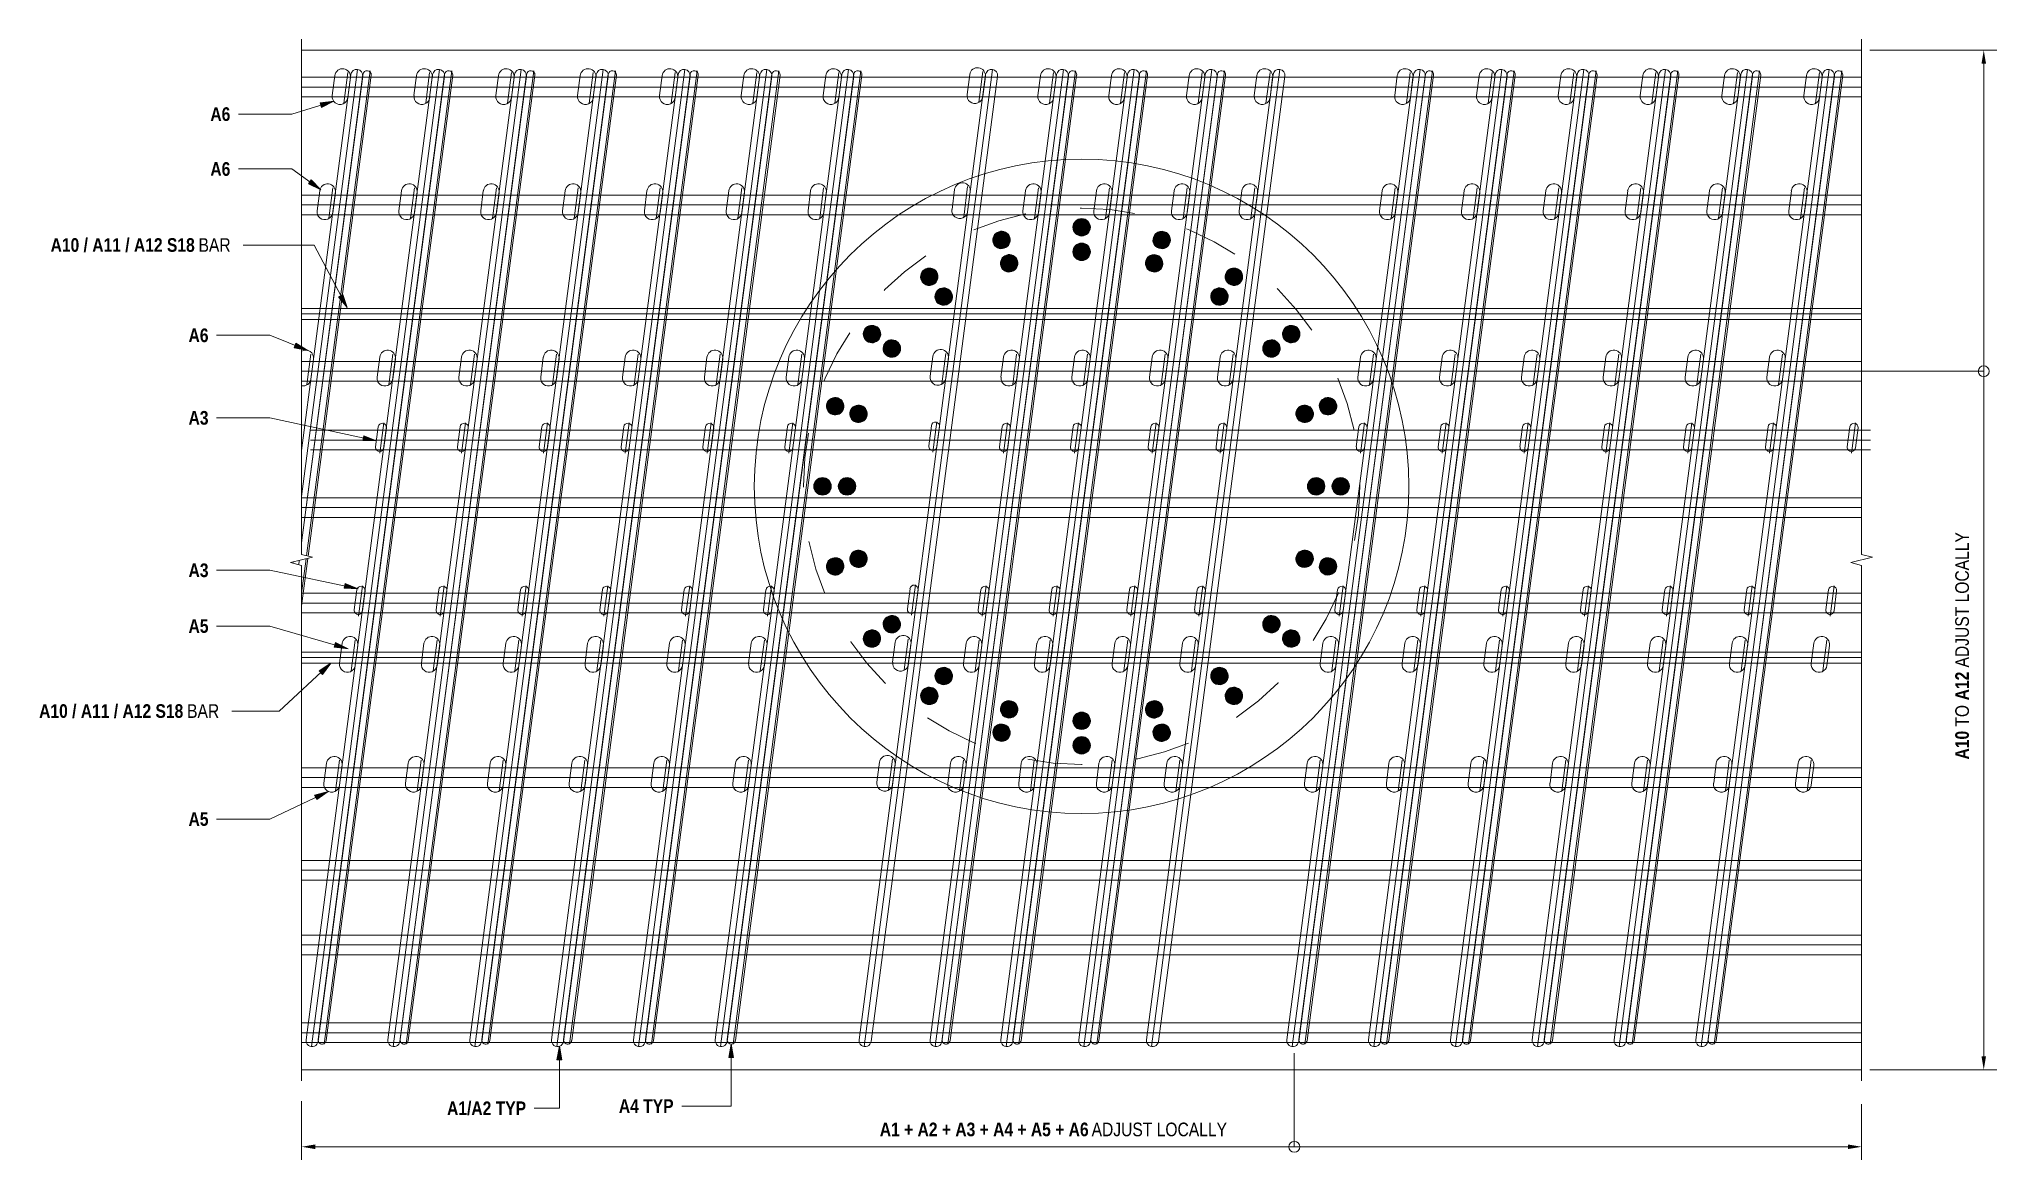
# Model space of a CAD drawing. Header units: metres. Extents: x -546.8 to -533.5, y 1.4 to 22.4.
# Drawn here: x -541.744 to -538.155, y 1.406 to 3.461 of the extents above; entities that cross this region are included whole.
import ezdxf

# ---------------------------------------------------------------- set-up
doc = ezdxf.new("R2010")
doc.units = ezdxf.units.M
doc.linetypes.add('JacobsDash', pattern=[0.0045, 0.003, -0.0015])
doc.layers.get('Defpoints').update_dxf_attribs({"color": 41})
for name, color, linetype, lineweight in [('A-ANNO-DIMS', 7, 'Continuous', 9), ('A-DETL', 7, 'Continuous', 13), ('A-DETL-GENF', 7, 'Continuous', 9), ('G-ANNO-TEXT', 7, 'Continuous', 9)]:
    doc.layers.add(name, color=color, linetype=linetype, lineweight=lineweight)
doc.styles.add('Arial Narrow_1', font='ARIALN.TTF', dxfattribs={"height": 0.025})
doc.styles.add('Arial Narrow_B_1', font='ARIALNB.TTF', dxfattribs={"height": 0.025})
doc.dimstyles.new('Dimension_Standard_O__mm_', dxfattribs={"dimscale": 0.3048, "dimtxt": 0.025586, "dimasz": 0.082021, "dimexe": 0.07874, "dimexo": 0.049213, "dimgap": 0.049213, "dimtad": 1, "dimdec": 0, "dimlfac": 1000, "dimzin": 0, "dimdsep": 46, "dimtxsty": 'Arial Narrow_1', "dimsah": 1, "dimcen": 0.09, "dimaunit": 1, "dimadec": 4, "dimazin": 0, "dimtfac": 1, "dimtdec": 4, "dimtix": 1, "dimtmove": 0, "dimatfit": 3, "dimfxl": 1, "dimtvp": 1, "dimtfill": 1, "dimtolj": 1, "dimtzin": 0, "dimlwd": 18, "dimlwe": 18, "dimarcsym": 2})

msp = doc.modelspace()

# ---------------------------------------------------------------- texts
at = {"layer": 'G-ANNO-TEXT', "char_height": 0.025, "attachment_point": 1, "style": 'Arial Narrow_B_1', "bg_fill": 3, "box_fill_scale": 1, "bg_fill_color": 256, "bg_fill_transparency": 0}
for insert in [(-541.7231, 3.096), (-541.7441, 2.2414)]:
    msp.add_mtext('A10 / A11 / A12 S18 ', dxfattribs=dict(at, insert=insert))
at = {"layer": 'G-ANNO-TEXT', "insert": (-538.2314, 2.1401), "char_height": 0.025, "attachment_point": 1, "rotation": 90, "style": 'Arial Narrow_B_1', "bg_fill": 3, "box_fill_scale": 1, "bg_fill_color": 256, "bg_fill_true_color": 13158600, "bg_fill_transparency": 0}
msp.add_mtext('A10 ', dxfattribs=at)
at = {"layer": 'G-ANNO-TEXT', "insert": (-540.203, 1.4742), "char_height": 0.025, "attachment_point": 1, "style": 'Arial Narrow_B_1', "bg_fill": 3, "box_fill_scale": 1, "bg_fill_color": 256, "bg_fill_true_color": 13158600, "bg_fill_transparency": 0}
msp.add_mtext('A1 + A2 + A3 + A4 + A5 + A6 ', dxfattribs=at)

# ---------------------------------------------------------------- blocks, each defined once
blk = doc.blocks.new('S_Det_Reinf_Bar Section_2D - N32-5070897-DRG-2873076 - TYPICAL PLAN ABUTMENT B HEADSTOCK BOTTOM LEVEL')
at = {"layer": 'A-DETL-GENF'}
blk.add_hatch(color=256, dxfattribs=at).paths.add_polyline_path([(-0.016, 0), (-0.0155, -0.0041), (-0.0139, -0.008), (-0.0113, -0.0113), (-0.008, -0.0139), (-0.0041, -0.0155), (0, -0.016), (0.0041, -0.0155), (0.008, -0.0139), (0.0113, -0.0113), (0.0139, -0.008), (0.0155, -0.0041), (0.016, 0), (0.0155, 0.0041), (0.0139, 0.008), (0.0113, 0.0113), (0.008, 0.0139), (0.0041, 0.0155), (0, 0.016), (-0.0041, 0.0155), (-0.008, 0.0139), (-0.0113, 0.0113), (-0.0139, 0.008), (-0.0155, 0.004)])
at = {"layer": 'A-DETL-GENF', "lineweight": 18}
for start, end in [(360, 180), (180, 360)]:
    blk.add_arc((0, 0), 0.016, start, end, dxfattribs=at)
blk = doc.blocks.new('S_Det_Reinf_Bar Section_2D - N32-V5-DRG-2873076 - TYPICAL PLAN ABUTMENT B HEADSTOCK BOTTOM LEVEL')
at = {"layer": 'A-DETL-GENF'}
blk.add_hatch(color=256, dxfattribs=at).paths.add_polyline_path([(-0.0139, -0.008), (-0.0113, -0.0113), (-0.008, -0.0139), (-0.0041, -0.0155), (0, -0.016), (0.0041, -0.0155), (0.008, -0.0139), (0.0113, -0.0113), (0.0139, -0.008), (0.0155, -0.0041), (0.016, 0), (0.0155, 0.0041), (0.0139, 0.008), (0.0113, 0.0113), (0.008, 0.0139), (0.0041, 0.0155), (-0.0003, 0.016), (-0.0041, 0.0155), (-0.008, 0.0139), (-0.0113, 0.0113), (-0.0139, 0.008), (-0.0155, 0.0041), (-0.016, 0), (-0.0155, -0.0041)])
at = {"layer": 'A-DETL-GENF', "lineweight": 18}
for start, end in [(360, 180), (180, 360)]:
    blk.add_arc((0, 0), 0.016, start, end, dxfattribs=at)
blk = doc.blocks.new('S_Det_Reinf_Bar Section_2D - N32-V6-DRG-2873076 - TYPICAL PLAN ABUTMENT B HEADSTOCK BOTTOM LEVEL')
at = {"layer": 'A-DETL-GENF'}
blk.add_hatch(color=256, dxfattribs=at).paths.add_polyline_path([(-0.0041, -0.0155), (0, -0.016), (0.0041, -0.0155), (0.008, -0.0139), (0.0113, -0.0113), (0.0139, -0.008), (0.0155, -0.0041), (0.016, 0), (0.0155, 0.0041), (0.0139, 0.008), (0.0113, 0.0113), (0.008, 0.0139), (0.0041, 0.0155), (0, 0.016), (-0.0041, 0.0155), (-0.008, 0.0139), (-0.0113, 0.0113), (-0.0139, 0.008), (-0.0155, 0.0041), (-0.016, -0.0001), (-0.0155, -0.0041), (-0.0139, -0.008), (-0.0113, -0.0113), (-0.008, -0.0139)])
at = {"layer": 'A-DETL-GENF', "lineweight": 18}
for start, end in [(360, 180), (180, 360)]:
    blk.add_arc((0, 0), 0.016, start, end, dxfattribs=at)
blk = doc.blocks.new('S_Det_Reinf_Bar Section_2D - N32-V7-DRG-2873076 - TYPICAL PLAN ABUTMENT B HEADSTOCK BOTTOM LEVEL')
at = {"layer": 'A-DETL-GENF'}
blk.add_hatch(color=256, dxfattribs=at).paths.add_polyline_path([(0.0155, -0.0041), (0.016, 0.0004), (0.0155, 0.0041), (0.0139, 0.008), (0.0113, 0.0113), (0.008, 0.0139), (0.0041, 0.0155), (0, 0.016), (-0.0041, 0.0155), (-0.008, 0.0139), (-0.0113, 0.0113), (-0.0139, 0.008), (-0.0155, 0.0041), (-0.016, 0), (-0.0155, -0.0041), (-0.0139, -0.008), (-0.0113, -0.0113), (-0.008, -0.0139), (-0.0041, -0.0155), (0, -0.016), (0.0041, -0.0155), (0.008, -0.0139), (0.0113, -0.0113), (0.0139, -0.008)])
at = {"layer": 'A-DETL-GENF', "lineweight": 18}
for start, end in [(360, 180), (180, 360)]:
    blk.add_arc((0, 0), 0.016, start, end, dxfattribs=at)
blk = doc.blocks.new('CS_DET_BreakLine_ViewScale - Std Break-7275446-DRG-2873076 - TYPICAL PLAN ABUTMENT B HEADSTOCK BOTTOM LEVEL')
at = {"layer": 'A-DETL-GENF'}
for p, q in [((0.925, 0), (-0.02, 0)), ((0.93, 0.02), (0.925, 0)), ((0.94, -0.02), (0.93, 0.02)), ((0.945, 0), (0.94, -0.02)), ((1.89, 0), (0.945, 0))]:
    blk.add_line(p, q, dxfattribs=at)
blk = doc.blocks.new('CS_DET_BreakLine_ViewScale - Std Break-7275567-DRG-2873076 - TYPICAL PLAN ABUTMENT B HEADSTOCK BOTTOM LEVEL')
at = {"layer": 'A-DETL-GENF'}
for p, q in [((0.925, 0), (-0.02, 0)), ((0.93, 0.02), (0.925, 0)), ((0.94, -0.02), (0.93, 0.02)), ((0.945, 0), (0.94, -0.02)), ((1.89, 0), (0.945, 0))]:
    blk.add_line(p, q, dxfattribs=at)
blk = doc.blocks.new('DIMBLOCK1-DRG-2873076 - TYPICAL PLAN ABUTMENT B HEADSTOCK BOTTOM LEVEL')
at = {"layer": 'A-ANNO-DIMS', "color": 0, "lineweight": 18, "transparency": 16777216}
for p, q in [((-541.263, 1.5137), (-541.263, 1.4059)), ((-538.4031, 1.5083), (-538.4031, 1.4059)), ((-541.238, 1.4299), (-538.4281, 1.4299))]:
    blk.add_line(p, q, dxfattribs=at)
at = {"layer": 'A-ANNO-DIMS', "color": 0, "transparency": 16777216}
for points in [[(-541.238, 1.4341), (-541.238, 1.4257), (-541.263, 1.4299)], [(-538.4281, 1.4341), (-538.4281, 1.4257), (-538.4031, 1.4299)]]:
    blk.add_solid(points, dxfattribs=at)
at = {"layer": 'Defpoints', "color": 0, "transparency": 16777216}
for p in [(-541.263, 1.5287), (-538.4031, 1.5233), (-538.4031, 1.4299)]:
    blk.add_point(p, dxfattribs=at)
at = {"layer": 'A-ANNO-DIMS', "color": 0, "lineweight": 18, "transparency": 16777216, "insert": (-539.833, 1.4598), "char_height": 0.025, "attachment_point": 5, "style": 'Arial Narrow_1', "bg_fill": 3, "box_fill_scale": 1.1, "bg_fill_color": 256, "bg_fill_true_color": 13158600, "bg_fill_transparency": 0}
blk.add_mtext('\\A1;\u200e', dxfattribs=at)
blk = doc.blocks.new('DIMBLOCK2-DRG-2873076 - TYPICAL PLAN ABUTMENT B HEADSTOCK BOTTOM LEVEL')
at = {"layer": 'A-ANNO-DIMS', "color": 0, "lineweight": 18, "transparency": 16777216}
for p, q in [((-538.3881, 3.441), (-538.1552, 3.441)), ((-538.1792, 1.596), (-538.1792, 3.416)), ((-538.3881, 1.571), (-538.1552, 1.571))]:
    blk.add_line(p, q, dxfattribs=at)
at = {"layer": 'A-ANNO-DIMS', "color": 0, "transparency": 16777216}
for points in [[(-538.1833, 3.416), (-538.175, 3.416), (-538.1792, 3.441)], [(-538.1833, 1.596), (-538.175, 1.596), (-538.1792, 1.571)]]:
    blk.add_solid(points, dxfattribs=at)
at = {"layer": 'Defpoints', "color": 0, "transparency": 16777216}
for p in [(-538.4031, 3.441), (-538.1792, 3.441), (-538.4031, 1.571)]:
    blk.add_point(p, dxfattribs=at)
at = {"layer": 'A-ANNO-DIMS', "color": 0, "lineweight": 18, "transparency": 16777216, "insert": (-538.209, 2.506), "char_height": 0.025, "attachment_point": 5, "rotation": 90, "style": 'Arial Narrow_1', "bg_fill": 3, "box_fill_scale": 1.1, "bg_fill_color": 256, "bg_fill_true_color": 13158600, "bg_fill_transparency": 0}
blk.add_mtext('\\A1;\u200e', dxfattribs=at)

# ---------------------------------------------------------------- hatches: boundary and pattern name
at = {"layer": 'G-ANNO-TEXT'}
for points in [[(-541.2037, 3.3471), (-541.2289, 3.344), (-541.2263, 3.3356)], [(-541.2277, 3.1845), (-541.2454, 3.2027), (-541.2505, 3.1956)], [(-541.1794, 2.9687), (-541.1872, 2.9928), (-541.195, 2.9887)], [(-541.2518, 2.8898), (-541.2733, 2.9033), (-541.2766, 2.8951)], [(-541.1255, 2.7242), (-541.149, 2.7338), (-541.1509, 2.7252)], [(-541.1594, 2.4533), (-541.1829, 2.4627), (-541.1847, 2.4541)], [(-541.1778, 2.3432), (-541.2006, 2.3544), (-541.203, 2.3459)], [(-541.2095, 2.3165), (-541.2309, 2.3027), (-541.2249, 2.2962)], [(-541.2145, 2.0813), (-541.239, 2.0746), (-541.2352, 2.0666)], [(-540.4753, 1.6183), (-540.4797, 1.5933), (-540.4709, 1.5933)], [(-540.7904, 1.6142), (-540.7948, 1.5892), (-540.786, 1.5892)]]:
    msp.add_hatch(color=256, dxfattribs=at).paths.add_polyline_path(points)

# ---------------------------------------------------------------- linework, layer by layer
at = {"layer": 'A-DETL', "lineweight": 18}
for p, q in [((-541.263, 3.441), (-538.4031, 3.441)), ((-541.1504, 3.3967), (-541.263, 2.5374)), ((-541.1727, 3.3959), (-541.263, 2.7067)), ((-541.1508, 3.3931), (-541.263, 2.5374)), ((-541.263, 3.391), (-538.4031, 3.391)), ((-541.0227, 3.3959), (-541.2546, 1.6259)), ((-541.1355, 3.3947), (-541.2511, 2.513)), ((-541.0008, 3.3931), (-541.2328, 1.6231)), ((-541.0008, 3.3967), (-541.2327, 1.6267)), ((-540.9859, 3.3947), (-541.2178, 1.6247)), ((-541.2021, 3.3941), (-541.2069, 3.3575)), ((-541.1734, 3.3904), (-541.1782, 3.3537)), ((-540.8727, 3.3959), (-541.1046, 1.6259)), ((-540.8508, 3.3931), (-541.0828, 1.6231)), ((-540.8504, 3.3967), (-541.0823, 1.6267)), ((-540.8355, 3.3947), (-541.0675, 1.6247)), ((-541.0521, 3.3941), (-541.0569, 3.3575)), ((-541.0234, 3.3904), (-541.0282, 3.3537)), ((-540.7227, 3.3959), (-540.9546, 1.6259)), ((-540.7008, 3.3931), (-540.9328, 1.6231)), ((-540.7008, 3.3967), (-540.9327, 1.6267)), ((-540.6859, 3.3947), (-540.9178, 1.6247)), ((-540.9021, 3.3941), (-540.9069, 3.3575)), ((-540.8734, 3.3904), (-540.8782, 3.3537)), ((-540.5727, 3.3959), (-540.8046, 1.6259)), ((-540.5508, 3.3931), (-540.7828, 1.6231)), ((-540.5508, 3.3967), (-540.7827, 1.6267)), ((-540.5359, 3.3947), (-540.7678, 1.6247)), ((-540.7521, 3.3941), (-540.7569, 3.3575)), ((-540.7234, 3.3904), (-540.7282, 3.3537)), ((-540.4227, 3.3959), (-540.6546, 1.6259)), ((-540.4008, 3.3931), (-540.6328, 1.6231)), ((-540.4008, 3.3967), (-540.6327, 1.6267)), ((-540.3859, 3.3947), (-540.6178, 1.6247)), ((-540.6021, 3.3941), (-540.6069, 3.3575)), ((-540.5734, 3.3904), (-540.5782, 3.3537)), ((-540.2727, 3.3959), (-540.5046, 1.6259)), ((-540.2508, 3.3931), (-540.4828, 1.6231)), ((-540.2508, 3.3967), (-540.4827, 1.6267)), ((-540.2359, 3.3947), (-540.4678, 1.6247)), ((-540.4521, 3.3941), (-540.4569, 3.3575)), ((-540.4234, 3.3904), (-540.4282, 3.3537)), ((-540.3021, 3.3941), (-540.3069, 3.3575)), ((-540.2734, 3.3904), (-540.2782, 3.3537)), ((-540.0089, 3.3959), (-540.2409, 1.6259)), ((-539.9871, 3.3931), (-540.2191, 1.6231)), ((-539.8789, 3.3959), (-540.1108, 1.6259)), ((-539.8571, 3.3931), (-540.089, 1.6231)), ((-539.857, 3.3967), (-540.0889, 1.6267)), ((-539.8421, 3.3947), (-540.0741, 1.6247)), ((-540.0382, 3.3961), (-540.043, 3.3594)), ((-540.0094, 3.3923), (-540.0142, 3.3556)), ((-539.7489, 3.3959), (-539.9808, 1.6259)), ((-539.7271, 3.3931), (-539.959, 1.6231)), ((-539.727, 3.3967), (-539.9589, 1.6267)), ((-539.7121, 3.3947), (-539.9441, 1.6247)), ((-539.9083, 3.3941), (-539.9131, 3.3575)), ((-539.8796, 3.3904), (-539.8844, 3.3537)), ((-539.6064, 3.3959), (-539.8384, 1.6259)), ((-539.5846, 3.3931), (-539.8166, 1.6231)), ((-539.5842, 3.3967), (-539.8161, 1.6267)), ((-539.5693, 3.3947), (-539.8013, 1.6247)), ((-539.7783, 3.3941), (-539.7831, 3.3575)), ((-539.7496, 3.3904), (-539.7544, 3.3537)), ((-539.4821, 3.3959), (-539.714, 1.6259)), ((-539.4603, 3.3931), (-539.6922, 1.6231)), ((-539.6359, 3.3941), (-539.6407, 3.3575)), ((-539.6072, 3.3904), (-539.612, 3.3537)), ((-539.5116, 3.3941), (-539.5164, 3.3575)), ((-539.4828, 3.3904), (-539.4876, 3.3537)), ((-539.2248, 3.3959), (-539.4568, 1.6259)), ((-539.203, 3.3931), (-539.435, 1.6231)), ((-539.2025, 3.3967), (-539.4345, 1.6267)), ((-539.1877, 3.3947), (-539.4196, 1.6247)), ((-539.0748, 3.3959), (-539.3068, 1.6259)), ((-539.053, 3.3931), (-539.285, 1.6231)), ((-539.0529, 3.3967), (-539.2849, 1.6267)), ((-539.038, 3.3947), (-539.27, 1.6247)), ((-539.2543, 3.3941), (-539.2591, 3.3575)), ((-539.2255, 3.3904), (-539.2303, 3.3537)), ((-538.9248, 3.3959), (-539.1568, 1.6259)), ((-538.903, 3.3931), (-539.135, 1.6231)), ((-538.9029, 3.3967), (-539.1349, 1.6267)), ((-538.888, 3.3947), (-539.12, 1.6247)), ((-539.1043, 3.3941), (-539.1091, 3.3575)), ((-539.0755, 3.3904), (-539.0803, 3.3537)), ((-538.7748, 3.3959), (-539.0068, 1.6259)), ((-538.753, 3.3931), (-538.985, 1.6231)), ((-538.7529, 3.3967), (-538.9849, 1.6267)), ((-538.738, 3.3947), (-538.97, 1.6247)), ((-538.9543, 3.3941), (-538.9591, 3.3575)), ((-538.9255, 3.3904), (-538.9303, 3.3537)), ((-538.6248, 3.3959), (-538.8568, 1.6259)), ((-538.603, 3.3931), (-538.835, 1.6231)), ((-538.6029, 3.3967), (-538.8349, 1.6267)), ((-538.588, 3.3947), (-538.82, 1.6247)), ((-538.8043, 3.3941), (-538.8091, 3.3575)), ((-538.7755, 3.3904), (-538.7803, 3.3537)), ((-538.4748, 3.3959), (-538.7068, 1.6259)), ((-538.453, 3.3931), (-538.685, 1.6231)), ((-538.4525, 3.3967), (-538.6845, 1.6267)), ((-538.4377, 3.3947), (-538.6696, 1.6247)), ((-538.6543, 3.3941), (-538.6591, 3.3575)), ((-538.6255, 3.3904), (-538.6303, 3.3537)), ((-538.5043, 3.3941), (-538.5091, 3.3575)), ((-538.4755, 3.3904), (-538.4803, 3.3537)), ((-541.263, 3.355), (-538.4031, 3.355)), ((-541.263, 3.175), (-538.4031, 3.175)), ((-541.2298, 3.1831), (-541.2346, 3.1464)), ((-541.201, 3.1793), (-541.2058, 3.1427)), ((-541.0798, 3.1831), (-541.0846, 3.1464)), ((-541.051, 3.1793), (-541.0558, 3.1427)), ((-540.9298, 3.1831), (-540.9346, 3.1464)), ((-540.901, 3.1793), (-540.9058, 3.1427)), ((-540.7798, 3.1831), (-540.7846, 3.1464)), ((-540.751, 3.1793), (-540.7558, 3.1427)), ((-540.6298, 3.1831), (-540.6346, 3.1464)), ((-540.601, 3.1793), (-540.6058, 3.1427)), ((-540.4798, 3.1831), (-540.4846, 3.1464)), ((-540.451, 3.1793), (-540.4558, 3.1427)), ((-540.3298, 3.1831), (-540.3346, 3.1464)), ((-540.301, 3.1793), (-540.3058, 3.1427)), ((-540.0658, 3.185), (-540.0706, 3.1484)), ((-540.0371, 3.1813), (-540.0419, 3.1446)), ((-539.936, 3.1831), (-539.9408, 3.1464)), ((-539.9072, 3.1793), (-539.912, 3.1427)), ((-539.806, 3.1831), (-539.8108, 3.1464)), ((-539.7772, 3.1793), (-539.782, 3.1427)), ((-539.6636, 3.1831), (-539.6684, 3.1464)), ((-539.6348, 3.1793), (-539.6396, 3.1427)), ((-539.5392, 3.1831), (-539.544, 3.1464)), ((-539.5105, 3.1793), (-539.5153, 3.1427)), ((-539.2819, 3.1831), (-539.2867, 3.1464)), ((-539.2532, 3.1793), (-539.258, 3.1427)), ((-539.1319, 3.1831), (-539.1367, 3.1464)), ((-539.1032, 3.1793), (-539.108, 3.1427)), ((-538.9819, 3.1831), (-538.9867, 3.1464)), ((-538.9532, 3.1793), (-538.958, 3.1427)), ((-538.8319, 3.1831), (-538.8367, 3.1464)), ((-538.8032, 3.1793), (-538.808, 3.1427)), ((-538.6819, 3.1831), (-538.6867, 3.1464)), ((-538.6532, 3.1793), (-538.658, 3.1427)), ((-538.5319, 3.1831), (-538.5367, 3.1464)), ((-538.5032, 3.1793), (-538.508, 3.1427)), ((-541.263, 3.139), (-538.4031, 3.139)), ((-541.263, 2.967), (-538.4031, 2.967)), ((-541.263, 2.947), (-538.4031, 2.947)), ((-541.241, 2.8743), (-541.2458, 2.8376)), ((-541.1198, 2.878), (-541.1246, 2.8414)), ((-541.091, 2.8743), (-541.0958, 2.8376)), ((-540.9698, 2.878), (-540.9746, 2.8414)), ((-540.941, 2.8743), (-540.9458, 2.8376)), ((-540.8198, 2.878), (-540.8246, 2.8414)), ((-540.791, 2.8743), (-540.7958, 2.8376)), ((-540.6698, 2.878), (-540.6746, 2.8414)), ((-540.641, 2.8743), (-540.6458, 2.8376)), ((-540.5198, 2.878), (-540.5246, 2.8414)), ((-540.491, 2.8743), (-540.4958, 2.8376)), ((-540.3698, 2.878), (-540.3746, 2.8414)), ((-540.341, 2.8743), (-540.3458, 2.8376)), ((-540.1059, 2.8793), (-540.1107, 2.8427)), ((-540.0771, 2.8756), (-540.082, 2.8389)), ((-539.976, 2.878), (-539.9808, 2.8414)), ((-539.9472, 2.8743), (-539.952, 2.8376)), ((-539.846, 2.878), (-539.8508, 2.8414)), ((-539.8172, 2.8743), (-539.822, 2.8376)), ((-539.7035, 2.878), (-539.7084, 2.8414)), ((-539.6748, 2.8743), (-539.6796, 2.8376)), ((-539.5792, 2.878), (-539.584, 2.8414)), ((-539.5504, 2.8743), (-539.5552, 2.8376)), ((-539.3219, 2.878), (-539.3267, 2.8414)), ((-539.2932, 2.8743), (-539.298, 2.8376)), ((-539.1719, 2.878), (-539.1767, 2.8414)), ((-539.1432, 2.8743), (-539.148, 2.8376)), ((-539.0219, 2.878), (-539.0267, 2.8414)), ((-538.9932, 2.8743), (-538.998, 2.8376)), ((-538.8719, 2.878), (-538.8767, 2.8414)), ((-538.8432, 2.8743), (-538.848, 2.8376)), ((-538.7219, 2.878), (-538.7267, 2.8414)), ((-538.6932, 2.8743), (-538.698, 2.8376)), ((-538.5719, 2.878), (-538.5767, 2.8414)), ((-538.5432, 2.8743), (-538.548, 2.8376)), ((-541.263, 2.8699), (-538.4031, 2.8699)), ((-541.263, 2.8339), (-538.4031, 2.8339)), ((-541.2467, 2.7439), (-538.3868, 2.7439)), ((-541.1224, 2.7502), (-541.1272, 2.7135)), ((-541.1075, 2.7483), (-541.1123, 2.7116)), ((-540.9724, 2.7502), (-540.9772, 2.7135)), ((-540.9575, 2.7483), (-540.9623, 2.7116)), ((-540.8224, 2.7502), (-540.8272, 2.7135)), ((-540.8075, 2.7483), (-540.8123, 2.7116)), ((-540.6724, 2.7502), (-540.6772, 2.7135)), ((-540.6575, 2.7483), (-540.6623, 2.7116)), ((-540.5224, 2.7502), (-540.5272, 2.7135)), ((-540.5075, 2.7483), (-540.5123, 2.7116)), ((-540.3724, 2.7502), (-540.3772, 2.7135)), ((-540.3575, 2.7483), (-540.3623, 2.7116)), ((-540.1084, 2.7522), (-540.1133, 2.7155)), ((-540.0936, 2.7502), (-540.0984, 2.7135)), ((-539.9786, 2.7502), (-539.9834, 2.7135)), ((-539.9637, 2.7483), (-539.9685, 2.7116)), ((-539.8486, 2.7502), (-539.8534, 2.7135)), ((-539.8337, 2.7483), (-539.8385, 2.7116)), ((-539.7062, 2.7502), (-539.711, 2.7135)), ((-539.6913, 2.7483), (-539.6961, 2.7116)), ((-539.5818, 2.7502), (-539.5866, 2.7135)), ((-539.5669, 2.7483), (-539.5717, 2.7116)), ((-539.3245, 2.7502), (-539.3294, 2.7135)), ((-539.3097, 2.7483), (-539.3145, 2.7116)), ((-539.1745, 2.7502), (-539.1794, 2.7135)), ((-539.1597, 2.7483), (-539.1645, 2.7116)), ((-539.0245, 2.7502), (-539.0294, 2.7135)), ((-539.0097, 2.7483), (-539.0145, 2.7116)), ((-538.8745, 2.7502), (-538.8794, 2.7135)), ((-538.8597, 2.7483), (-538.8645, 2.7116)), ((-538.7245, 2.7502), (-538.7294, 2.7135)), ((-538.7097, 2.7483), (-538.7145, 2.7116)), ((-538.5745, 2.7502), (-538.5794, 2.7135)), ((-538.5597, 2.7483), (-538.5645, 2.7116)), ((-538.4245, 2.7502), (-538.4294, 2.7135)), ((-538.4097, 2.7483), (-538.4145, 2.7116)), ((-541.2467, 2.7079), (-538.3868, 2.7079)), ((-541.263, 2.62), (-538.4031, 2.62)), ((-541.263, 2.584), (-538.4031, 2.584)), ((-541.2672, 2.5049), (-541.2682, 2.4973)), ((-541.2672, 2.5049), (-541.2682, 2.4973)), ((-541.2516, 2.5088), (-541.263, 2.422)), ((-541.263, 2.445), (-538.4031, 2.445)), ((-541.1616, 2.4513), (-541.1664, 2.4146)), ((-541.1467, 2.4493), (-541.1515, 2.4127)), ((-541.0116, 2.4513), (-541.0164, 2.4146)), ((-540.9967, 2.4493), (-541.0015, 2.4127)), ((-540.8616, 2.4513), (-540.8664, 2.4146)), ((-540.8467, 2.4493), (-540.8515, 2.4127)), ((-540.7116, 2.4513), (-540.7164, 2.4146)), ((-540.6967, 2.4493), (-540.7015, 2.4127)), ((-540.5616, 2.4513), (-540.5664, 2.4146)), ((-540.5467, 2.4493), (-540.5515, 2.4127)), ((-540.4116, 2.4513), (-540.4164, 2.4146)), ((-540.3967, 2.4493), (-540.4015, 2.4127)), ((-540.1476, 2.4532), (-540.1524, 2.4165)), ((-540.1328, 2.4513), (-540.1376, 2.4146)), ((-540.0178, 2.4513), (-540.0226, 2.4146)), ((-540.0029, 2.4493), (-540.0077, 2.4127)), ((-539.8878, 2.4513), (-539.8926, 2.4146)), ((-539.8729, 2.4493), (-539.8777, 2.4127)), ((-539.7454, 2.4513), (-539.7502, 2.4146)), ((-539.7305, 2.4493), (-539.7353, 2.4127)), ((-539.621, 2.4513), (-539.6258, 2.4146)), ((-539.6061, 2.4493), (-539.6109, 2.4127)), ((-539.3637, 2.4513), (-539.3685, 2.4146)), ((-539.3489, 2.4493), (-539.3537, 2.4127)), ((-539.2137, 2.4513), (-539.2185, 2.4146)), ((-539.1989, 2.4493), (-539.2037, 2.4127)), ((-539.0637, 2.4513), (-539.0685, 2.4146)), ((-539.0489, 2.4493), (-539.0537, 2.4127)), ((-538.9137, 2.4513), (-538.9185, 2.4146)), ((-538.8989, 2.4493), (-538.9037, 2.4127)), ((-538.7637, 2.4513), (-538.7685, 2.4146)), ((-538.7489, 2.4493), (-538.7537, 2.4127)), ((-538.6137, 2.4513), (-538.6185, 2.4146)), ((-538.5989, 2.4493), (-538.6037, 2.4127)), ((-538.4637, 2.4513), (-538.4685, 2.4146)), ((-538.4489, 2.4493), (-538.4537, 2.4127)), ((-541.263, 2.409), (-538.4031, 2.409)), ((-541.263, 2.337), (-538.4031, 2.337)), ((-541.1886, 2.3531), (-541.1934, 2.3164)), ((-541.1598, 2.3493), (-541.1646, 2.3127)), ((-541.0386, 2.3531), (-541.0434, 2.3164)), ((-541.0098, 2.3493), (-541.0146, 2.3127)), ((-540.8886, 2.3531), (-540.8934, 2.3164)), ((-540.8598, 2.3493), (-540.8646, 2.3127)), ((-540.7386, 2.3531), (-540.7434, 2.3164)), ((-540.7098, 2.3493), (-540.7146, 2.3127)), ((-540.5886, 2.3531), (-540.5934, 2.3164)), ((-540.5598, 2.3493), (-540.5646, 2.3127)), ((-540.4386, 2.3531), (-540.4434, 2.3164)), ((-540.4098, 2.3493), (-540.4146, 2.3127)), ((-540.1746, 2.355), (-540.1794, 2.3184)), ((-540.1459, 2.3513), (-540.1507, 2.3146)), ((-540.0448, 2.3531), (-540.0496, 2.3164)), ((-540.016, 2.3493), (-540.0208, 2.3127)), ((-539.9148, 2.3531), (-539.9196, 2.3164)), ((-539.886, 2.3493), (-539.8908, 2.3127)), ((-539.7723, 2.3531), (-539.7771, 2.3164)), ((-539.7436, 2.3493), (-539.7484, 2.3127)), ((-539.648, 2.3531), (-539.6528, 2.3164)), ((-539.6192, 2.3493), (-539.624, 2.3127)), ((-539.3907, 2.3531), (-539.3955, 2.3164)), ((-539.362, 2.3493), (-539.3668, 2.3127)), ((-539.2407, 2.3531), (-539.2455, 2.3164)), ((-539.212, 2.3493), (-539.2168, 2.3127)), ((-539.0907, 2.3531), (-539.0955, 2.3164)), ((-539.062, 2.3493), (-539.0668, 2.3127)), ((-538.9407, 2.3531), (-538.9455, 2.3164)), ((-538.912, 2.3493), (-538.9168, 2.3127)), ((-538.7907, 2.3531), (-538.7955, 2.3164)), ((-538.762, 2.3493), (-538.7668, 2.3127)), ((-538.6407, 2.3531), (-538.6455, 2.3164)), ((-538.612, 2.3493), (-538.6168, 2.3127)), ((-538.4907, 2.3531), (-538.4955, 2.3164)), ((-538.462, 2.3493), (-538.4668, 2.3127)), ((-541.263, 2.317), (-538.4031, 2.317)), ((-541.263, 2.125), (-538.4031, 2.125)), ((-541.2174, 2.1331), (-541.2222, 2.0964)), ((-541.1886, 2.1293), (-541.1934, 2.0927)), ((-541.0674, 2.1331), (-541.0722, 2.0964)), ((-541.0386, 2.1293), (-541.0434, 2.0927)), ((-540.9174, 2.1331), (-540.9222, 2.0964)), ((-540.8886, 2.1293), (-540.8934, 2.0927)), ((-540.7674, 2.1331), (-540.7722, 2.0964)), ((-540.7386, 2.1293), (-540.7434, 2.0927)), ((-540.6174, 2.1331), (-540.6222, 2.0964)), ((-540.5886, 2.1293), (-540.5934, 2.0927)), ((-540.4674, 2.1331), (-540.4722, 2.0964)), ((-540.4386, 2.1293), (-540.4434, 2.0927)), ((-540.2034, 2.135), (-540.2083, 2.0984)), ((-540.1747, 2.1313), (-540.1795, 2.0946)), ((-540.0736, 2.1331), (-540.0784, 2.0964)), ((-540.0449, 2.1293), (-540.0497, 2.0927)), ((-539.9436, 2.1331), (-539.9484, 2.0964)), ((-539.9149, 2.1293), (-539.9197, 2.0927)), ((-539.8012, 2.1331), (-539.806, 2.0964)), ((-539.7724, 2.1293), (-539.7772, 2.0927)), ((-539.6768, 2.1331), (-539.6816, 2.0964)), ((-539.648, 2.1293), (-539.6529, 2.0927)), ((-539.4195, 2.1331), (-539.4243, 2.0964)), ((-539.3908, 2.1293), (-539.3956, 2.0927)), ((-539.2695, 2.1331), (-539.2743, 2.0964)), ((-539.2408, 2.1293), (-539.2456, 2.0927)), ((-539.1195, 2.1331), (-539.1243, 2.0964)), ((-539.0908, 2.1293), (-539.0956, 2.0927)), ((-538.9695, 2.1331), (-538.9743, 2.0964)), ((-538.9408, 2.1293), (-538.9456, 2.0927)), ((-538.8195, 2.1331), (-538.8243, 2.0964)), ((-538.7908, 2.1293), (-538.7956, 2.0927)), ((-538.6695, 2.1331), (-538.6743, 2.0964)), ((-538.6408, 2.1293), (-538.6456, 2.0927)), ((-538.5195, 2.1331), (-538.5243, 2.0964)), ((-538.4908, 2.1293), (-538.4956, 2.0927)), ((-541.263, 2.089), (-538.4031, 2.089)), ((-541.263, 1.955), (-538.4031, 1.955)), ((-541.263, 1.919), (-538.4031, 1.919)), ((-541.263, 1.818), (-538.4031, 1.818)), ((-541.263, 1.782), (-538.4031, 1.782)), ((-541.263, 1.657), (-538.4031, 1.657)), ((-541.263, 1.621), (-538.4031, 1.621)), ((-541.263, 1.571), (-538.4031, 1.571))]:
    msp.add_line(p, q, dxfattribs=at)
at = {"layer": 'A-DETL', "color": 7, "lineweight": 9, "true_color": 0xffffff}
for p, q in [((-541.1603, 3.4054), (-541.263, 2.6221)), ((-541.1375, 3.4031), (-541.254, 2.5137)), ((-541.0103, 3.4054), (-541.2451, 1.6136)), ((-540.9878, 3.4031), (-541.2217, 1.6182)), ((-541.1782, 3.3996), (-541.1855, 3.3438)), ((-540.8603, 3.4054), (-541.0951, 1.6136)), ((-540.8375, 3.4031), (-541.0714, 1.6182)), ((-541.0282, 3.3996), (-541.0355, 3.3438)), ((-540.7103, 3.4054), (-540.9451, 1.6136)), ((-540.6878, 3.4031), (-540.9217, 1.6182)), ((-540.8782, 3.3996), (-540.8855, 3.3438)), ((-540.5603, 3.4054), (-540.7951, 1.6136)), ((-540.5378, 3.4031), (-540.7717, 1.6182)), ((-540.7282, 3.3996), (-540.7355, 3.3438)), ((-540.4103, 3.4054), (-540.6451, 1.6136)), ((-540.3878, 3.4031), (-540.6217, 1.6182)), ((-540.5782, 3.3996), (-540.5855, 3.3438)), ((-540.2603, 3.4054), (-540.4951, 1.6136)), ((-540.2378, 3.4031), (-540.4717, 1.6182)), ((-540.4282, 3.3996), (-540.4355, 3.3438)), ((-540.2782, 3.3996), (-540.2855, 3.3438)), ((-539.9966, 3.4054), (-540.2314, 1.6136)), ((-539.8665, 3.4054), (-540.1014, 1.6136)), ((-539.844, 3.4031), (-540.078, 1.6182)), ((-540.0143, 3.4015), (-540.0216, 3.3457)), ((-539.7365, 3.4054), (-539.9714, 1.6136)), ((-539.714, 3.4031), (-539.948, 1.6182)), ((-539.8844, 3.3996), (-539.8917, 3.3438)), ((-539.5941, 3.4054), (-539.8289, 1.6136)), ((-539.5712, 3.4031), (-539.8052, 1.6182)), ((-539.7544, 3.3996), (-539.7617, 3.3438)), ((-539.4697, 3.4054), (-539.7046, 1.6136)), ((-539.612, 3.3996), (-539.6193, 3.3438)), ((-539.4876, 3.3996), (-539.495, 3.3438)), ((-539.2125, 3.4054), (-539.4473, 1.6136)), ((-539.1896, 3.4031), (-539.4235, 1.6182)), ((-539.0625, 3.4054), (-539.2973, 1.6136)), ((-539.04, 3.4031), (-539.2739, 1.6182)), ((-539.2304, 3.3996), (-539.2377, 3.3438)), ((-538.9125, 3.4054), (-539.1473, 1.6136)), ((-538.89, 3.4031), (-539.1239, 1.6182)), ((-539.0804, 3.3996), (-539.0877, 3.3438)), ((-538.7625, 3.4054), (-538.9973, 1.6136)), ((-538.74, 3.4031), (-538.9739, 1.6182)), ((-538.9304, 3.3996), (-538.9377, 3.3438)), ((-538.6125, 3.4054), (-538.8473, 1.6136)), ((-538.59, 3.4031), (-538.8239, 1.6182)), ((-538.7804, 3.3996), (-538.7877, 3.3438)), ((-538.4625, 3.4054), (-538.6973, 1.6136)), ((-538.4396, 3.4031), (-538.6735, 1.6182)), ((-538.6304, 3.3996), (-538.6377, 3.3438)), ((-538.4804, 3.3996), (-538.4877, 3.3438)), ((-541.263, 3.373), (-538.4031, 3.373)), ((-541.2059, 3.1886), (-541.2132, 3.1327)), ((-541.0559, 3.1886), (-541.0632, 3.1327)), ((-540.9059, 3.1886), (-540.9132, 3.1327)), ((-540.7559, 3.1886), (-540.7632, 3.1327)), ((-540.6059, 3.1886), (-540.6132, 3.1327)), ((-540.4559, 3.1886), (-540.4632, 3.1327)), ((-540.3059, 3.1886), (-540.3132, 3.1327)), ((-540.0419, 3.1905), (-540.0492, 3.1347)), ((-539.9121, 3.1886), (-539.9194, 3.1327)), ((-539.7821, 3.1886), (-539.7894, 3.1327)), ((-539.6397, 3.1886), (-539.647, 3.1327)), ((-539.5153, 3.1886), (-539.5226, 3.1327)), ((-539.258, 3.1886), (-539.2653, 3.1327)), ((-539.108, 3.1886), (-539.1153, 3.1327)), ((-538.958, 3.1886), (-538.9653, 3.1327)), ((-538.808, 3.1886), (-538.8153, 3.1327)), ((-538.658, 3.1886), (-538.6653, 3.1327)), ((-538.508, 3.1886), (-538.5153, 3.1327)), ((-541.263, 3.157), (-538.4031, 3.157)), ((-541.263, 2.957), (-538.4031, 2.957)), ((-541.2458, 2.8835), (-541.2532, 2.8277)), ((-541.0958, 2.8835), (-541.1032, 2.8277)), ((-540.9458, 2.8835), (-540.9532, 2.8277)), ((-540.7958, 2.8835), (-540.8032, 2.8277)), ((-540.6458, 2.8835), (-540.6532, 2.8277)), ((-540.4958, 2.8835), (-540.5032, 2.8277)), ((-540.3458, 2.8835), (-540.3532, 2.8277)), ((-540.082, 2.8848), (-540.0893, 2.829)), ((-539.9521, 2.8835), (-539.9594, 2.8277)), ((-539.8221, 2.8835), (-539.8294, 2.8277)), ((-539.6796, 2.8835), (-539.6869, 2.8277)), ((-539.5553, 2.8835), (-539.5626, 2.8277)), ((-539.298, 2.8835), (-539.3053, 2.8277)), ((-539.148, 2.8835), (-539.1553, 2.8277)), ((-538.998, 2.8835), (-539.0053, 2.8277)), ((-538.848, 2.8835), (-538.8553, 2.8277)), ((-538.698, 2.8835), (-538.7053, 2.8277)), ((-538.548, 2.8835), (-538.5553, 2.8277)), ((-541.263, 2.8519), (-538.4031, 2.8519)), ((-541.1124, 2.7575), (-541.1197, 2.7017)), ((-540.9624, 2.7575), (-540.9697, 2.7017)), ((-540.8124, 2.7575), (-540.8197, 2.7017)), ((-540.6624, 2.7575), (-540.6697, 2.7017)), ((-540.5124, 2.7575), (-540.5197, 2.7017)), ((-540.3624, 2.7575), (-540.3697, 2.7017)), ((-540.0984, 2.7594), (-540.1057, 2.7036)), ((-539.9686, 2.7575), (-539.9759, 2.7017)), ((-539.8386, 2.7575), (-539.8459, 2.7017)), ((-539.6961, 2.7575), (-539.7035, 2.7017)), ((-539.5718, 2.7575), (-539.5791, 2.7017)), ((-539.3145, 2.7575), (-539.3218, 2.7017)), ((-539.1645, 2.7575), (-539.1718, 2.7017)), ((-539.0145, 2.7575), (-539.0218, 2.7017)), ((-538.8645, 2.7575), (-538.8718, 2.7017)), ((-538.7145, 2.7575), (-538.7218, 2.7017)), ((-538.5645, 2.7575), (-538.5718, 2.7017)), ((-538.4145, 2.7575), (-538.4218, 2.7017)), ((-541.2467, 2.7259), (-538.3868, 2.7259)), ((-541.263, 2.602), (-538.4031, 2.602)), ((-541.2787, 2.5021), (-541.279, 2.5)), ((-541.2548, 2.508), (-541.263, 2.4453)), ((-541.1515, 2.4586), (-541.1589, 2.4027)), ((-541.0015, 2.4586), (-541.0089, 2.4027)), ((-540.8515, 2.4586), (-540.8589, 2.4027)), ((-540.7015, 2.4586), (-540.7089, 2.4027)), ((-540.5515, 2.4586), (-540.5589, 2.4027)), ((-540.4015, 2.4586), (-540.4089, 2.4027)), ((-540.1376, 2.4605), (-540.1449, 2.4047)), ((-540.0078, 2.4586), (-540.0151, 2.4027)), ((-539.8778, 2.4586), (-539.8851, 2.4027)), ((-539.7353, 2.4586), (-539.7426, 2.4027)), ((-539.6109, 2.4586), (-539.6183, 2.4027)), ((-539.3537, 2.4586), (-539.361, 2.4027)), ((-539.2037, 2.4586), (-539.211, 2.4027)), ((-539.0537, 2.4586), (-539.061, 2.4027)), ((-538.9037, 2.4586), (-538.911, 2.4027)), ((-538.7537, 2.4586), (-538.761, 2.4027)), ((-538.6037, 2.4586), (-538.611, 2.4027)), ((-538.4537, 2.4586), (-538.461, 2.4027)), ((-541.263, 2.427), (-538.4031, 2.427)), ((-541.1646, 2.3586), (-541.172, 2.3027)), ((-541.0146, 2.3586), (-541.022, 2.3027)), ((-540.8646, 2.3586), (-540.872, 2.3027)), ((-540.7146, 2.3586), (-540.722, 2.3027)), ((-540.5646, 2.3586), (-540.572, 2.3027)), ((-540.4146, 2.3586), (-540.422, 2.3027)), ((-540.1507, 2.3605), (-540.158, 2.3047)), ((-540.0209, 2.3586), (-540.0282, 2.3027)), ((-539.8909, 2.3586), (-539.8982, 2.3027)), ((-539.7484, 2.3586), (-539.7557, 2.3027)), ((-539.6241, 2.3586), (-539.6314, 2.3027)), ((-539.3668, 2.3586), (-539.3741, 2.3027)), ((-539.2168, 2.3586), (-539.2241, 2.3027)), ((-539.0668, 2.3586), (-539.0741, 2.3027)), ((-538.9168, 2.3586), (-538.9241, 2.3027)), ((-538.7668, 2.3586), (-538.7741, 2.3027)), ((-538.6168, 2.3586), (-538.6241, 2.3027)), ((-538.4668, 2.3586), (-538.4741, 2.3027)), ((-541.263, 2.327), (-538.4031, 2.327)), ((-541.1935, 2.1386), (-541.2008, 2.0827)), ((-541.0435, 2.1386), (-541.0508, 2.0827)), ((-540.8935, 2.1386), (-540.9008, 2.0827)), ((-540.7435, 2.1386), (-540.7508, 2.0827)), ((-540.5935, 2.1386), (-540.6008, 2.0827)), ((-540.4435, 2.1386), (-540.4508, 2.0827)), ((-540.1795, 2.1405), (-540.1868, 2.0847)), ((-540.0497, 2.1386), (-540.057, 2.0827)), ((-539.9197, 2.1386), (-539.927, 2.0827)), ((-539.7773, 2.1386), (-539.7846, 2.0827)), ((-539.6529, 2.1386), (-539.6602, 2.0827)), ((-539.3956, 2.1386), (-539.4029, 2.0827)), ((-539.2456, 2.1386), (-539.2529, 2.0827)), ((-539.0956, 2.1386), (-539.1029, 2.0827)), ((-538.9456, 2.1386), (-538.9529, 2.0827)), ((-538.7956, 2.1386), (-538.8029, 2.0827)), ((-538.6456, 2.1386), (-538.6529, 2.0827)), ((-538.4956, 2.1386), (-538.5029, 2.0827)), ((-541.263, 2.107), (-538.4031, 2.107)), ((-541.263, 1.937), (-538.4031, 1.937)), ((-541.263, 1.8), (-538.4031, 1.8)), ((-541.263, 1.639), (-538.4031, 1.639))]:
    msp.add_line(p, q, dxfattribs=at)
at = {"layer": 'A-DETL'}
for p, q in [((-538.4031, 2.8519), (-538.1793, 2.8519)), ((-539.4431, 1.6018), (-539.4431, 1.4296))]:
    msp.add_line(p, q, dxfattribs=at)
at = {"layer": 'A-DETL', "lineweight": 18}
msp.add_circle((-539.833, 2.641), 0.6, dxfattribs=at)
at = {"layer": 'A-DETL', "color": 8, "linetype": 'JacobsDash', "lineweight": 9, "true_color": 0x808080}
msp.add_circle((-539.833, 2.641), 0.51, dxfattribs=at)
at = {"layer": 'A-DETL'}
for centre in [(-538.1792, 2.8519), (-539.443, 1.4298)]:
    msp.add_circle(centre, 0.01, dxfattribs=at)
at = {"layer": 'A-DETL', "lineweight": 18}
for centre, radius, start, end in [((-541.1877, 3.3923), 0.0145, 352.5337, 172.5337), ((-541.1618, 3.3945), 0.011, 352.5337, 172.5337), ((-541.1429, 3.3957), 0.0075, 352.5337, 172.5337), ((-541.0377, 3.3923), 0.0145, 352.5337, 172.5337), ((-541.0118, 3.3945), 0.011, 352.5337, 172.5337), ((-540.9933, 3.3957), 0.0075, 352.5337, 172.5337), ((-540.8877, 3.3923), 0.0145, 352.5337, 172.5337), ((-540.8618, 3.3945), 0.011, 352.5337, 172.5337), ((-540.8429, 3.3957), 0.0075, 352.5337, 172.5337), ((-540.7377, 3.3923), 0.0145, 352.5337, 172.5337), ((-540.7118, 3.3945), 0.011, 352.5337, 172.5337), ((-540.6933, 3.3957), 0.0075, 352.5337, 172.5337), ((-540.5877, 3.3923), 0.0145, 352.5337, 172.5337), ((-540.5618, 3.3945), 0.011, 352.5337, 172.5337), ((-540.5433, 3.3957), 0.0075, 352.5337, 172.5337), ((-540.4377, 3.3923), 0.0145, 352.5337, 172.5337), ((-540.4118, 3.3945), 0.011, 352.5337, 172.5337), ((-540.3933, 3.3957), 0.0075, 352.5337, 172.5337), ((-540.2877, 3.3923), 0.0145, 352.5337, 172.5337), ((-540.2618, 3.3945), 0.011, 352.5337, 172.5337), ((-540.2433, 3.3957), 0.0075, 352.5337, 172.5337), ((-540.0238, 3.3942), 0.0145, 352.5337, 172.5337), ((-539.998, 3.3945), 0.011, 352.5337, 172.5337), ((-539.894, 3.3923), 0.0145, 352.5337, 172.5337), ((-539.868, 3.3945), 0.011, 352.5337, 172.5337), ((-539.8495, 3.3957), 0.0075, 352.5337, 172.5337), ((-539.764, 3.3923), 0.0145, 352.5337, 172.5337), ((-539.738, 3.3945), 0.011, 352.5337, 172.5337), ((-539.7195, 3.3957), 0.0075, 352.5337, 172.5337), ((-539.6215, 3.3923), 0.0145, 352.5337, 172.5337), ((-539.5955, 3.3945), 0.011, 352.5337, 172.5337), ((-539.5767, 3.3957), 0.0075, 352.5337, 172.5337), ((-539.4972, 3.3923), 0.0145, 352.5337, 172.5337), ((-539.4712, 3.3945), 0.011, 352.5337, 172.5337), ((-539.2399, 3.3923), 0.0145, 352.5337, 172.5337), ((-539.2139, 3.3945), 0.011, 352.5337, 172.5337), ((-539.1951, 3.3957), 0.0075, 352.5337, 172.5337), ((-539.0899, 3.3923), 0.0145, 352.5337, 172.5337), ((-539.0639, 3.3945), 0.011, 352.5337, 172.5337), ((-539.0455, 3.3957), 0.0075, 352.5337, 172.5337), ((-538.9399, 3.3923), 0.0145, 352.5337, 172.5337), ((-538.9139, 3.3945), 0.011, 352.5337, 172.5337), ((-538.8955, 3.3957), 0.0075, 352.5337, 172.5337), ((-538.7899, 3.3923), 0.0145, 352.5337, 172.5337), ((-538.7639, 3.3945), 0.011, 352.5337, 172.5337), ((-538.7455, 3.3957), 0.0075, 352.5337, 172.5337), ((-538.6399, 3.3923), 0.0145, 352.5337, 172.5337), ((-538.6139, 3.3945), 0.011, 352.5337, 172.5337), ((-538.5955, 3.3957), 0.0075, 352.5337, 172.5337), ((-538.4899, 3.3923), 0.0145, 352.5337, 172.5337), ((-538.4639, 3.3945), 0.011, 352.5337, 172.5337), ((-538.4451, 3.3957), 0.0075, 352.5337, 172.5337), ((-541.1925, 3.3556), 0.0145, 172.5337, 352.5337), ((-541.0425, 3.3556), 0.0145, 172.5337, 352.5337), ((-540.8925, 3.3556), 0.0145, 172.5337, 352.5337), ((-540.7425, 3.3556), 0.0145, 172.5337, 352.5337), ((-540.5925, 3.3556), 0.0145, 172.5337, 352.5337), ((-540.4425, 3.3556), 0.0145, 172.5337, 352.5337), ((-540.2925, 3.3556), 0.0145, 172.5337, 352.5337), ((-540.0286, 3.3575), 0.0145, 172.5337, 352.5337), ((-539.8988, 3.3556), 0.0145, 172.5337, 352.5337), ((-539.7688, 3.3556), 0.0145, 172.5337, 352.5337), ((-539.6263, 3.3556), 0.0145, 172.5337, 352.5337), ((-539.502, 3.3556), 0.0145, 172.5337, 352.5337), ((-539.2447, 3.3556), 0.0145, 172.5337, 352.5337), ((-539.0947, 3.3556), 0.0145, 172.5337, 352.5337), ((-538.9447, 3.3556), 0.0145, 172.5337, 352.5337), ((-538.7947, 3.3556), 0.0145, 172.5337, 352.5337), ((-538.6447, 3.3556), 0.0145, 172.5337, 352.5337), ((-538.4947, 3.3556), 0.0145, 172.5337, 352.5337), ((-541.2154, 3.1812), 0.0145, 352.5337, 172.5337), ((-541.0654, 3.1812), 0.0145, 352.5337, 172.5337), ((-540.9154, 3.1812), 0.0145, 352.5337, 172.5337), ((-540.7654, 3.1812), 0.0145, 352.5337, 172.5337), ((-540.6154, 3.1812), 0.0145, 352.5337, 172.5337), ((-540.4654, 3.1812), 0.0145, 352.5337, 172.5337), ((-540.3154, 3.1812), 0.0145, 352.5337, 172.5337), ((-540.0515, 3.1831), 0.0145, 352.5337, 172.5337), ((-539.9216, 3.1812), 0.0145, 352.5337, 172.5337), ((-539.7916, 3.1812), 0.0145, 352.5337, 172.5337), ((-539.6492, 3.1812), 0.0145, 352.5337, 172.5337), ((-539.5248, 3.1812), 0.0145, 352.5337, 172.5337), ((-539.2676, 3.1812), 0.0145, 352.5337, 172.5337), ((-539.1176, 3.1812), 0.0145, 352.5337, 172.5337), ((-538.9676, 3.1812), 0.0145, 352.5337, 172.5337), ((-538.8176, 3.1812), 0.0145, 352.5337, 172.5337), ((-538.6676, 3.1812), 0.0145, 352.5337, 172.5337), ((-538.5176, 3.1812), 0.0145, 352.5337, 172.5337), ((-541.2202, 3.1445), 0.0145, 172.5337, 352.5337), ((-541.0702, 3.1445), 0.0145, 172.5337, 352.5337), ((-540.9202, 3.1445), 0.0145, 172.5337, 352.5337), ((-540.7702, 3.1445), 0.0145, 172.5337, 352.5337), ((-540.6202, 3.1445), 0.0145, 172.5337, 352.5337), ((-540.4702, 3.1445), 0.0145, 172.5337, 352.5337), ((-540.3202, 3.1445), 0.0145, 172.5337, 352.5337), ((-540.0563, 3.1465), 0.0145, 172.5337, 352.5337), ((-539.9264, 3.1445), 0.0145, 172.5337, 352.5337), ((-539.7964, 3.1445), 0.0145, 172.5337, 352.5337), ((-539.654, 3.1445), 0.0145, 172.5337, 352.5337), ((-539.5296, 3.1445), 0.0145, 172.5337, 352.5337), ((-539.2724, 3.1445), 0.0145, 172.5337, 352.5337), ((-539.1224, 3.1445), 0.0145, 172.5337, 352.5337), ((-538.9724, 3.1445), 0.0145, 172.5337, 352.5337), ((-538.8224, 3.1445), 0.0145, 172.5337, 352.5337), ((-538.6724, 3.1445), 0.0145, 172.5337, 352.5337), ((-538.5224, 3.1445), 0.0145, 172.5337, 352.5337), ((-541.2554, 2.8762), 0.0145, 352.5337, 121.1051), ((-541.1054, 2.8762), 0.0145, 352.5337, 172.5337), ((-540.9554, 2.8762), 0.0145, 352.5337, 172.5337), ((-540.8054, 2.8762), 0.0145, 352.5337, 172.5337), ((-540.6554, 2.8762), 0.0145, 352.5337, 172.5337), ((-540.5054, 2.8762), 0.0145, 352.5337, 172.5337), ((-540.3554, 2.8762), 0.0145, 352.5337, 172.5337), ((-540.0915, 2.8774), 0.0145, 352.5337, 172.5337), ((-539.9616, 2.8762), 0.0145, 352.5337, 172.5337), ((-539.8316, 2.8762), 0.0145, 352.5337, 172.5337), ((-539.6892, 2.8762), 0.0145, 352.5337, 172.5337), ((-539.5648, 2.8762), 0.0145, 352.5337, 172.5337), ((-539.3075, 2.8762), 0.0145, 352.5337, 172.5337), ((-539.1575, 2.8762), 0.0145, 352.5337, 172.5337), ((-539.0075, 2.8762), 0.0145, 352.5337, 172.5337), ((-538.8575, 2.8762), 0.0145, 352.5337, 172.5337), ((-538.7075, 2.8762), 0.0145, 352.5337, 172.5337), ((-538.5575, 2.8762), 0.0145, 352.5337, 172.5337), ((-541.2602, 2.8395), 0.0145, 258.6754, 352.5337), ((-541.1102, 2.8395), 0.0145, 172.5337, 352.5337), ((-540.9602, 2.8395), 0.0145, 172.5337, 352.5337), ((-540.8102, 2.8395), 0.0145, 172.5337, 352.5337), ((-540.6602, 2.8395), 0.0145, 172.5337, 352.5337), ((-540.5102, 2.8395), 0.0145, 172.5337, 352.5337), ((-540.3602, 2.8395), 0.0145, 172.5337, 352.5337), ((-540.0963, 2.8408), 0.0145, 172.5337, 352.5337), ((-539.9664, 2.8395), 0.0145, 172.5337, 352.5337), ((-539.8364, 2.8395), 0.0145, 172.5337, 352.5337), ((-539.694, 2.8395), 0.0145, 172.5337, 352.5337), ((-539.5696, 2.8395), 0.0145, 172.5337, 352.5337), ((-539.3123, 2.8395), 0.0145, 172.5337, 352.5337), ((-539.1623, 2.8395), 0.0145, 172.5337, 352.5337), ((-539.0123, 2.8395), 0.0145, 172.5337, 352.5337), ((-538.8623, 2.8395), 0.0145, 172.5337, 352.5337), ((-538.7123, 2.8395), 0.0145, 172.5337, 352.5337), ((-538.5623, 2.8395), 0.0145, 172.5337, 352.5337), ((-541.115, 2.7492), 0.0075, 352.5337, 172.5337), ((-540.965, 2.7492), 0.0075, 352.5337, 172.5337), ((-540.815, 2.7492), 0.0075, 352.5337, 172.5337), ((-540.665, 2.7492), 0.0075, 352.5337, 172.5337), ((-540.515, 2.7492), 0.0075, 352.5337, 172.5337), ((-540.365, 2.7492), 0.0075, 352.5337, 172.5337), ((-540.101, 2.7512), 0.0075, 352.5337, 172.5337), ((-539.9712, 2.7492), 0.0075, 352.5337, 172.5337), ((-539.8412, 2.7492), 0.0075, 352.5337, 172.5337), ((-539.6987, 2.7492), 0.0075, 352.5337, 172.5337), ((-539.5744, 2.7492), 0.0075, 352.5337, 172.5337), ((-539.3171, 2.7492), 0.0075, 352.5337, 172.5337), ((-539.1671, 2.7492), 0.0075, 352.5337, 172.5337), ((-539.0171, 2.7492), 0.0075, 352.5337, 172.5337), ((-538.8671, 2.7492), 0.0075, 352.5337, 172.5337), ((-538.7171, 2.7492), 0.0075, 352.5337, 172.5337), ((-538.5671, 2.7492), 0.0075, 352.5337, 172.5337), ((-538.4171, 2.7492), 0.0075, 352.5337, 172.5337), ((-541.1198, 2.7126), 0.0075, 172.5337, 352.5337), ((-540.9698, 2.7126), 0.0075, 172.5337, 352.5337), ((-540.8198, 2.7126), 0.0075, 172.5337, 352.5337), ((-540.6698, 2.7126), 0.0075, 172.5337, 352.5337), ((-540.5198, 2.7126), 0.0075, 172.5337, 352.5337), ((-540.3698, 2.7126), 0.0075, 172.5337, 352.5337), ((-540.1058, 2.7145), 0.0075, 172.5337, 352.5337), ((-539.976, 2.7126), 0.0075, 172.5337, 352.5337), ((-539.846, 2.7126), 0.0075, 172.5337, 352.5337), ((-539.7035, 2.7126), 0.0075, 172.5337, 352.5337), ((-539.5792, 2.7126), 0.0075, 172.5337, 352.5337), ((-539.3219, 2.7126), 0.0075, 172.5337, 352.5337), ((-539.1719, 2.7126), 0.0075, 172.5337, 352.5337), ((-539.0219, 2.7126), 0.0075, 172.5337, 352.5337), ((-538.8719, 2.7126), 0.0075, 172.5337, 352.5337), ((-538.7219, 2.7126), 0.0075, 172.5337, 352.5337), ((-538.5719, 2.7126), 0.0075, 172.5337, 352.5337), ((-538.4219, 2.7126), 0.0075, 172.5337, 352.5337), ((-541.1541, 2.4503), 0.0075, 352.5337, 172.5337), ((-541.0041, 2.4503), 0.0075, 352.5337, 172.5337), ((-540.8541, 2.4503), 0.0075, 352.5337, 172.5337), ((-540.7041, 2.4503), 0.0075, 352.5337, 172.5337), ((-540.5541, 2.4503), 0.0075, 352.5337, 172.5337), ((-540.4041, 2.4503), 0.0075, 352.5337, 172.5337), ((-540.1402, 2.4522), 0.0075, 352.5337, 172.5337), ((-540.0103, 2.4503), 0.0075, 352.5337, 172.5337), ((-539.8803, 2.4503), 0.0075, 352.5337, 172.5337), ((-539.7379, 2.4503), 0.0075, 352.5337, 172.5337), ((-539.6135, 2.4503), 0.0075, 352.5337, 172.5337), ((-539.3563, 2.4503), 0.0075, 352.5337, 172.5337), ((-539.2063, 2.4503), 0.0075, 352.5337, 172.5337), ((-539.0563, 2.4503), 0.0075, 352.5337, 172.5337), ((-538.9063, 2.4503), 0.0075, 352.5337, 172.5337), ((-538.7563, 2.4503), 0.0075, 352.5337, 172.5337), ((-538.6063, 2.4503), 0.0075, 352.5337, 172.5337), ((-538.4563, 2.4503), 0.0075, 352.5337, 172.5337), ((-541.1589, 2.4136), 0.0075, 172.5337, 352.5337), ((-541.0089, 2.4136), 0.0075, 172.5337, 352.5337), ((-540.8589, 2.4136), 0.0075, 172.5337, 352.5337), ((-540.7089, 2.4136), 0.0075, 172.5337, 352.5337), ((-540.5589, 2.4136), 0.0075, 172.5337, 352.5337), ((-540.4089, 2.4136), 0.0075, 172.5337, 352.5337), ((-540.145, 2.4156), 0.0075, 172.5337, 352.5337), ((-540.0152, 2.4136), 0.0075, 172.5337, 352.5337), ((-539.8852, 2.4136), 0.0075, 172.5337, 352.5337), ((-539.7427, 2.4136), 0.0075, 172.5337, 352.5337), ((-539.6183, 2.4136), 0.0075, 172.5337, 352.5337), ((-539.3611, 2.4136), 0.0075, 172.5337, 352.5337), ((-539.2111, 2.4136), 0.0075, 172.5337, 352.5337), ((-539.0611, 2.4136), 0.0075, 172.5337, 352.5337), ((-538.9111, 2.4136), 0.0075, 172.5337, 352.5337), ((-538.7611, 2.4136), 0.0075, 172.5337, 352.5337), ((-538.6111, 2.4136), 0.0075, 172.5337, 352.5337), ((-538.4611, 2.4136), 0.0075, 172.5337, 352.5337), ((-541.1742, 2.3512), 0.0145, 352.5337, 172.5337), ((-541.0242, 2.3512), 0.0145, 352.5337, 172.5337), ((-540.8742, 2.3512), 0.0145, 352.5337, 172.5337), ((-540.7242, 2.3512), 0.0145, 352.5337, 172.5337), ((-540.5742, 2.3512), 0.0145, 352.5337, 172.5337), ((-540.4242, 2.3512), 0.0145, 352.5337, 172.5337), ((-540.1602, 2.3531), 0.0145, 352.5337, 172.5337), ((-540.0304, 2.3512), 0.0145, 352.5337, 172.5337), ((-539.9004, 2.3512), 0.0145, 352.5337, 172.5337), ((-539.758, 2.3512), 0.0145, 352.5337, 172.5337), ((-539.6336, 2.3512), 0.0145, 352.5337, 172.5337), ((-539.3763, 2.3512), 0.0145, 352.5337, 172.5337), ((-539.2263, 2.3512), 0.0145, 352.5337, 172.5337), ((-539.0763, 2.3512), 0.0145, 352.5337, 172.5337), ((-538.9263, 2.3512), 0.0145, 352.5337, 172.5337), ((-538.7763, 2.3512), 0.0145, 352.5337, 172.5337), ((-538.6263, 2.3512), 0.0145, 352.5337, 172.5337), ((-538.4763, 2.3512), 0.0145, 352.5337, 172.5337), ((-541.179, 2.3145), 0.0145, 172.5337, 352.5337), ((-541.029, 2.3145), 0.0145, 172.5337, 352.5337), ((-540.879, 2.3145), 0.0145, 172.5337, 352.5337), ((-540.729, 2.3145), 0.0145, 172.5337, 352.5337), ((-540.579, 2.3145), 0.0145, 172.5337, 352.5337), ((-540.429, 2.3145), 0.0145, 172.5337, 352.5337), ((-540.165, 2.3165), 0.0145, 172.5337, 352.5337), ((-540.0352, 2.3145), 0.0145, 172.5337, 352.5337), ((-539.9052, 2.3145), 0.0145, 172.5337, 352.5337), ((-539.7628, 2.3145), 0.0145, 172.5337, 352.5337), ((-539.6384, 2.3145), 0.0145, 172.5337, 352.5337), ((-539.3811, 2.3145), 0.0145, 172.5337, 352.5337), ((-539.2311, 2.3145), 0.0145, 172.5337, 352.5337), ((-539.0811, 2.3145), 0.0145, 172.5337, 352.5337), ((-538.9311, 2.3145), 0.0145, 172.5337, 352.5337), ((-538.7811, 2.3145), 0.0145, 172.5337, 352.5337), ((-538.6311, 2.3145), 0.0145, 172.5337, 352.5337), ((-538.4811, 2.3145), 0.0145, 172.5337, 352.5337), ((-541.203, 2.1312), 0.0145, 352.5337, 172.5337), ((-541.053, 2.1312), 0.0145, 352.5337, 172.5337), ((-540.903, 2.1312), 0.0145, 352.5337, 172.5337), ((-540.753, 2.1312), 0.0145, 352.5337, 172.5337), ((-540.603, 2.1312), 0.0145, 352.5337, 172.5337), ((-540.453, 2.1312), 0.0145, 352.5337, 172.5337), ((-540.1891, 2.1331), 0.0145, 352.5337, 172.5337), ((-540.0592, 2.1312), 0.0145, 352.5337, 172.5337), ((-539.9292, 2.1312), 0.0145, 352.5337, 172.5337), ((-539.7868, 2.1312), 0.0145, 352.5337, 172.5337), ((-539.6624, 2.1312), 0.0145, 352.5337, 172.5337), ((-539.4052, 2.1312), 0.0145, 352.5337, 172.5337), ((-539.2552, 2.1312), 0.0145, 352.5337, 172.5337), ((-539.1052, 2.1312), 0.0145, 352.5337, 172.5337), ((-538.9552, 2.1312), 0.0145, 352.5337, 172.5337), ((-538.8052, 2.1312), 0.0145, 352.5337, 172.5337), ((-538.6552, 2.1312), 0.0145, 352.5337, 172.5337), ((-538.5052, 2.1312), 0.0145, 352.5337, 172.5337), ((-541.2078, 2.0945), 0.0145, 172.5337, 352.5337), ((-541.0578, 2.0945), 0.0145, 172.5337, 352.5337), ((-540.9078, 2.0945), 0.0145, 172.5337, 352.5337), ((-540.7578, 2.0945), 0.0145, 172.5337, 352.5337), ((-540.6078, 2.0945), 0.0145, 172.5337, 352.5337), ((-540.4578, 2.0945), 0.0145, 172.5337, 352.5337), ((-540.1939, 2.0965), 0.0145, 172.5337, 352.5337), ((-540.064, 2.0945), 0.0145, 172.5337, 352.5337), ((-539.934, 2.0945), 0.0145, 172.5337, 352.5337), ((-539.7916, 2.0945), 0.0145, 172.5337, 352.5337), ((-539.6672, 2.0945), 0.0145, 172.5337, 352.5337), ((-539.41, 2.0945), 0.0145, 172.5337, 352.5337), ((-539.26, 2.0945), 0.0145, 172.5337, 352.5337), ((-539.11, 2.0945), 0.0145, 172.5337, 352.5337), ((-538.96, 2.0945), 0.0145, 172.5337, 352.5337), ((-538.81, 2.0945), 0.0145, 172.5337, 352.5337), ((-538.66, 2.0945), 0.0145, 172.5337, 352.5337), ((-538.51, 2.0945), 0.0145, 172.5337, 352.5337), ((-541.2437, 1.6245), 0.011, 172.5337, 352.5337), ((-541.2253, 1.6257), 0.0075, 172.5337, 352.5337), ((-541.0937, 1.6245), 0.011, 172.5337, 352.5337), ((-541.0749, 1.6257), 0.0075, 172.5337, 352.5337), ((-540.9437, 1.6245), 0.011, 172.5337, 352.5337), ((-540.9253, 1.6257), 0.0075, 172.5337, 352.5337), ((-540.7937, 1.6245), 0.011, 172.5337, 352.5337), ((-540.7753, 1.6257), 0.0075, 172.5337, 352.5337), ((-540.6437, 1.6245), 0.011, 172.5337, 352.5337), ((-540.6253, 1.6257), 0.0075, 172.5337, 352.5337), ((-540.4937, 1.6245), 0.011, 172.5337, 352.5337), ((-540.4753, 1.6257), 0.0075, 172.5337, 352.5337), ((-540.23, 1.6245), 0.011, 172.5337, 352.5337), ((-540.0999, 1.6245), 0.011, 172.5337, 352.5337), ((-540.0815, 1.6257), 0.0075, 172.5337, 352.5337), ((-539.9699, 1.6245), 0.011, 172.5337, 352.5337), ((-539.9515, 1.6257), 0.0075, 172.5337, 352.5337), ((-539.8275, 1.6245), 0.011, 172.5337, 352.5337), ((-539.8087, 1.6257), 0.0075, 172.5337, 352.5337), ((-539.7031, 1.6245), 0.011, 172.5337, 352.5337), ((-539.4459, 1.6245), 0.011, 172.5337, 352.5337), ((-539.4271, 1.6257), 0.0075, 172.5337, 352.5337), ((-539.2959, 1.6245), 0.011, 172.5337, 352.5337), ((-539.2774, 1.6257), 0.0075, 172.5337, 352.5337), ((-539.1459, 1.6245), 0.011, 172.5337, 352.5337), ((-539.1274, 1.6257), 0.0075, 172.5337, 352.5337), ((-538.9959, 1.6245), 0.011, 172.5337, 352.5337), ((-538.9774, 1.6257), 0.0075, 172.5337, 352.5337), ((-538.8459, 1.6245), 0.011, 172.5337, 352.5337), ((-538.8274, 1.6257), 0.0075, 172.5337, 352.5337), ((-538.6959, 1.6245), 0.011, 172.5337, 352.5337), ((-538.6771, 1.6257), 0.0075, 172.5337, 352.5337)]:
    msp.add_arc(centre, radius, start, end, dxfattribs=at)
at = {"layer": 'G-ANNO-TEXT'}
for p, q in [((-541.2037, 3.3471), (-541.2809, 3.3235)), ((-541.2037, 3.3471), (-541.2289, 3.344)), ((-541.2289, 3.344), (-541.2263, 3.3356)), ((-541.2263, 3.3356), (-541.2037, 3.3471)), ((-541.3665, 3.3235), (-541.3789, 3.3235)), ((-541.2809, 3.3235), (-541.3665, 3.3235)), ((-541.3665, 3.2229), (-541.3789, 3.2229)), ((-541.2809, 3.2229), (-541.3665, 3.2229)), ((-541.2277, 3.1845), (-541.2809, 3.2229)), ((-541.2454, 3.2027), (-541.2505, 3.1956)), ((-541.2505, 3.1956), (-541.2277, 3.1845)), ((-541.2277, 3.1845), (-541.2454, 3.2027)), ((-541.3665, 3.0835), (-541.3701, 3.0835)), ((-541.2401, 3.0835), (-541.3665, 3.0835)), ((-541.1794, 2.9687), (-541.2401, 3.0835)), ((-541.1872, 2.9928), (-541.195, 2.9887)), ((-541.195, 2.9887), (-541.1794, 2.9687)), ((-541.1794, 2.9687), (-541.1872, 2.9928)), ((-541.4064, 2.9179), (-541.4188, 2.9179)), ((-541.3209, 2.9179), (-541.4064, 2.9179)), ((-541.2518, 2.8898), (-541.3209, 2.9179)), ((-541.2733, 2.9033), (-541.2766, 2.8951)), ((-541.2766, 2.8951), (-541.2518, 2.8898)), ((-541.2518, 2.8898), (-541.2733, 2.9033)), ((-541.4064, 2.7666), (-541.4188, 2.7666)), ((-541.3209, 2.7666), (-541.4064, 2.7666)), ((-541.1255, 2.7242), (-541.3209, 2.7666)), ((-541.149, 2.7338), (-541.1509, 2.7252)), ((-541.1255, 2.7242), (-541.149, 2.7338)), ((-541.1509, 2.7252), (-541.1255, 2.7242)), ((-541.4064, 2.487), (-541.4188, 2.487)), ((-541.3209, 2.487), (-541.4064, 2.487)), ((-541.1594, 2.4533), (-541.3209, 2.487)), ((-541.1829, 2.4627), (-541.1847, 2.4541)), ((-541.1847, 2.4541), (-541.1594, 2.4533)), ((-541.1594, 2.4533), (-541.1829, 2.4627)), ((-541.4064, 2.3848), (-541.4188, 2.3848)), ((-541.3209, 2.3848), (-541.4064, 2.3848)), ((-541.1778, 2.3432), (-541.3209, 2.3848)), ((-541.2006, 2.3544), (-541.203, 2.3459)), ((-541.203, 2.3459), (-541.1778, 2.3432)), ((-541.1778, 2.3432), (-541.2006, 2.3544)), ((-541.2095, 2.3165), (-541.3039, 2.2289)), ((-541.2095, 2.3165), (-541.2309, 2.3027)), ((-541.2309, 2.3027), (-541.2249, 2.2962)), ((-541.2249, 2.2962), (-541.2095, 2.3165)), ((-541.3665, 2.2289), (-541.3911, 2.2289)), ((-541.3039, 2.2289), (-541.3665, 2.2289)), ((-541.2145, 2.0813), (-541.3209, 2.0309)), ((-541.2145, 2.0813), (-541.239, 2.0746)), ((-541.239, 2.0746), (-541.2352, 2.0666)), ((-541.2352, 2.0666), (-541.2145, 2.0813)), ((-541.4064, 2.0309), (-541.4188, 2.0309)), ((-541.3209, 2.0309), (-541.4064, 2.0309)), ((-540.4753, 1.6183), (-540.4797, 1.5933)), ((-540.4709, 1.5933), (-540.4753, 1.6183)), ((-540.7904, 1.6142), (-540.7948, 1.5892)), ((-540.7948, 1.5892), (-540.786, 1.5892)), ((-540.786, 1.5892), (-540.7904, 1.6142)), ((-540.4797, 1.5933), (-540.4709, 1.5933))]:
    msp.add_line(p, q, dxfattribs=at)

# ---------------------------------------------------------------- block references
at = {"layer": 'A-DETL-GENF'}
for name, p, rotation in [('CS_DET_BreakLine_ViewScale - Std Break-7275567-DRG-2873076 - TYPICAL PLAN ABUTMENT B HEADSTOCK BOTTOM LEVEL', (-541.263, 3.441), 269.9999999999999), ('CS_DET_BreakLine_ViewScale - Std Break-7275446-DRG-2873076 - TYPICAL PLAN ABUTMENT B HEADSTOCK BOTTOM LEVEL', (-538.4031, 1.571), 89.99999999999987), ('S_Det_Reinf_Bar Section_2D - N32-V6-DRG-2873076 - TYPICAL PLAN ABUTMENT B HEADSTOCK BOTTOM LEVEL', (-539.9798, 3.0927), 18.00000000020993), ('S_Det_Reinf_Bar Section_2D - N32-5070897-DRG-2873076 - TYPICAL PLAN ABUTMENT B HEADSTOCK BOTTOM LEVEL', (-539.6862, 3.0927), 342.0000000001998), ('S_Det_Reinf_Bar Section_2D - N32-5070897-DRG-2873076 - TYPICAL PLAN ABUTMENT B HEADSTOCK BOTTOM LEVEL', (-539.9659, 3.0499), 18.00000000020993), ('S_Det_Reinf_Bar Section_2D - N32-5070897-DRG-2873076 - TYPICAL PLAN ABUTMENT B HEADSTOCK BOTTOM LEVEL', (-539.7001, 3.0499), 342.0000000001998), ('S_Det_Reinf_Bar Section_2D - N32-5070897-DRG-2873076 - TYPICAL PLAN ABUTMENT B HEADSTOCK BOTTOM LEVEL', (-540.1122, 3.0253), 36.000000000215), ('S_Det_Reinf_Bar Section_2D - N32-5070897-DRG-2873076 - TYPICAL PLAN ABUTMENT B HEADSTOCK BOTTOM LEVEL', (-539.5538, 3.0253), 324.0000000001946), ('S_Det_Reinf_Bar Section_2D - N32-5070897-DRG-2873076 - TYPICAL PLAN ABUTMENT B HEADSTOCK BOTTOM LEVEL', (-540.0858, 2.9889), 36.000000000215), ('S_Det_Reinf_Bar Section_2D - N32-5070897-DRG-2873076 - TYPICAL PLAN ABUTMENT B HEADSTOCK BOTTOM LEVEL', (-539.5803, 2.9889), 324.0000000001946), ('S_Det_Reinf_Bar Section_2D - N32-5070897-DRG-2873076 - TYPICAL PLAN ABUTMENT B HEADSTOCK BOTTOM LEVEL', (-540.2173, 2.9202), 54.00000000022011), ('S_Det_Reinf_Bar Section_2D - N32-V5-DRG-2873076 - TYPICAL PLAN ABUTMENT B HEADSTOCK BOTTOM LEVEL', (-540.1809, 2.8937), 54.00000000022011), ('S_Det_Reinf_Bar Section_2D - N32-5070897-DRG-2873076 - TYPICAL PLAN ABUTMENT B HEADSTOCK BOTTOM LEVEL', (-539.4851, 2.8937), 306.0000000001896), ('S_Det_Reinf_Bar Section_2D - N32-5070897-DRG-2873076 - TYPICAL PLAN ABUTMENT B HEADSTOCK BOTTOM LEVEL', (-539.4487, 2.9202), 306.0000000001896), ('S_Det_Reinf_Bar Section_2D - N32-5070897-DRG-2873076 - TYPICAL PLAN ABUTMENT B HEADSTOCK BOTTOM LEVEL', (-540.2848, 2.7878), 72.0000000002252), ('S_Det_Reinf_Bar Section_2D - N32-V7-DRG-2873076 - TYPICAL PLAN ABUTMENT B HEADSTOCK BOTTOM LEVEL', (-539.3813, 2.7878), 288.0000000001845), ('S_Det_Reinf_Bar Section_2D - N32-5070897-DRG-2873076 - TYPICAL PLAN ABUTMENT B HEADSTOCK BOTTOM LEVEL', (-540.242, 2.7739), 72.0000000002252), ('S_Det_Reinf_Bar Section_2D - N32-5070897-DRG-2873076 - TYPICAL PLAN ABUTMENT B HEADSTOCK BOTTOM LEVEL', (-539.4241, 2.7739), 288.0000000001845), ('S_Det_Reinf_Bar Section_2D - N32-5070897-DRG-2873076 - TYPICAL PLAN ABUTMENT B HEADSTOCK BOTTOM LEVEL', (-540.308, 2.641), 90.00000000023026), ('S_Det_Reinf_Bar Section_2D - N32-5070897-DRG-2873076 - TYPICAL PLAN ABUTMENT B HEADSTOCK BOTTOM LEVEL', (-540.263, 2.641), 90.00000000023026), ('S_Det_Reinf_Bar Section_2D - N32-5070897-DRG-2873076 - TYPICAL PLAN ABUTMENT B HEADSTOCK BOTTOM LEVEL', (-539.403, 2.641), 270.0000000001794), ('S_Det_Reinf_Bar Section_2D - N32-5070897-DRG-2873076 - TYPICAL PLAN ABUTMENT B HEADSTOCK BOTTOM LEVEL', (-539.358, 2.641), 270.0000000001794), ('S_Det_Reinf_Bar Section_2D - N32-5070897-DRG-2873076 - TYPICAL PLAN ABUTMENT B HEADSTOCK BOTTOM LEVEL', (-540.2848, 2.4942), 108.0000000001336), ('S_Det_Reinf_Bar Section_2D - N32-5070897-DRG-2873076 - TYPICAL PLAN ABUTMENT B HEADSTOCK BOTTOM LEVEL', (-540.242, 2.5081), 108.0000000001336), ('S_Det_Reinf_Bar Section_2D - N32-5070897-DRG-2873076 - TYPICAL PLAN ABUTMENT B HEADSTOCK BOTTOM LEVEL', (-539.4241, 2.5081), 252.0000000001743), ('S_Det_Reinf_Bar Section_2D - N32-5070897-DRG-2873076 - TYPICAL PLAN ABUTMENT B HEADSTOCK BOTTOM LEVEL', (-539.3813, 2.4942), 252.0000000001743), ('S_Det_Reinf_Bar Section_2D - N32-5070897-DRG-2873076 - TYPICAL PLAN ABUTMENT B HEADSTOCK BOTTOM LEVEL', (-540.1809, 2.3882), 126.0000000001387), ('S_Det_Reinf_Bar Section_2D - N32-5070897-DRG-2873076 - TYPICAL PLAN ABUTMENT B HEADSTOCK BOTTOM LEVEL', (-539.4851, 2.3882), 234.0000000001692), ('S_Det_Reinf_Bar Section_2D - N32-5070897-DRG-2873076 - TYPICAL PLAN ABUTMENT B HEADSTOCK BOTTOM LEVEL', (-540.2173, 2.3618), 126.0000000001387), ('S_Det_Reinf_Bar Section_2D - N32-5070897-DRG-2873076 - TYPICAL PLAN ABUTMENT B HEADSTOCK BOTTOM LEVEL', (-539.4487, 2.3618), 234.0000000001692), ('S_Det_Reinf_Bar Section_2D - N32-5070897-DRG-2873076 - TYPICAL PLAN ABUTMENT B HEADSTOCK BOTTOM LEVEL', (-540.0858, 2.2931), 144.0000000001438), ('S_Det_Reinf_Bar Section_2D - N32-5070897-DRG-2873076 - TYPICAL PLAN ABUTMENT B HEADSTOCK BOTTOM LEVEL', (-539.5803, 2.2931), 216.0000000001641), ('S_Det_Reinf_Bar Section_2D - N32-5070897-DRG-2873076 - TYPICAL PLAN ABUTMENT B HEADSTOCK BOTTOM LEVEL', (-540.1122, 2.2567), 144.0000000001438), ('S_Det_Reinf_Bar Section_2D - N32-5070897-DRG-2873076 - TYPICAL PLAN ABUTMENT B HEADSTOCK BOTTOM LEVEL', (-539.5538, 2.2567), 216.0000000001641), ('S_Det_Reinf_Bar Section_2D - N32-5070897-DRG-2873076 - TYPICAL PLAN ABUTMENT B HEADSTOCK BOTTOM LEVEL', (-539.9659, 2.232), 162.0000000001489), ('S_Det_Reinf_Bar Section_2D - N32-5070897-DRG-2873076 - TYPICAL PLAN ABUTMENT B HEADSTOCK BOTTOM LEVEL', (-539.833, 2.211), 180), ('S_Det_Reinf_Bar Section_2D - N32-5070897-DRG-2873076 - TYPICAL PLAN ABUTMENT B HEADSTOCK BOTTOM LEVEL', (-539.7001, 2.232), 198.000000000159), ('S_Det_Reinf_Bar Section_2D - N32-5070897-DRG-2873076 - TYPICAL PLAN ABUTMENT B HEADSTOCK BOTTOM LEVEL', (-539.9798, 2.1892), 162.0000000001489), ('S_Det_Reinf_Bar Section_2D - N32-5070897-DRG-2873076 - TYPICAL PLAN ABUTMENT B HEADSTOCK BOTTOM LEVEL', (-539.6862, 2.1892), 198.000000000159), ('S_Det_Reinf_Bar Section_2D - N32-5070897-DRG-2873076 - TYPICAL PLAN ABUTMENT B HEADSTOCK BOTTOM LEVEL', (-539.833, 2.166), 180)]:
    msp.add_blockref(name, p, dxfattribs=dict(at, rotation=rotation))
for p in [(-539.833, 3.116), (-539.833, 3.071)]:
    msp.add_blockref('S_Det_Reinf_Bar Section_2D - N32-5070897-DRG-2873076 - TYPICAL PLAN ABUTMENT B HEADSTOCK BOTTOM LEVEL', p, dxfattribs=at)

msp.set_redraw_order([(e.dxf.handle, doc.entitydb.next_handle()) for e in msp.query("TEXT MTEXT ATTDEF DIMENSION ARC_DIMENSION")])  # texts and dimensions are drawn at this point

# ---------------------------------------------------------------- next in the draw order: texts
at = {"layer": 'G-ANNO-TEXT', "char_height": 0.025, "attachment_point": 1, "bg_fill": 3, "box_fill_scale": 1, "bg_fill_color": 256, "bg_fill_transparency": 0}
for s, insert, style in [('A6', (-541.4302, 3.336), 'Arial Narrow_B_1'), ('A6', (-541.4302, 3.2354), 'Arial Narrow_B_1'), ('BAR ', (-541.4519, 3.096), 'Arial Narrow_1'), ('A6', (-541.4702, 2.9304), 'Arial Narrow_B_1'), ('A3', (-541.4702, 2.7791), 'Arial Narrow_B_1'), ('A3', (-541.4702, 2.4995), 'Arial Narrow_B_1'), ('A5', (-541.4702, 2.3973), 'Arial Narrow_B_1'), ('BAR ', (-541.4729, 2.2414), 'Arial Narrow_1'), ('A5', (-541.4702, 2.0434), 'Arial Narrow_B_1')]:
    msp.add_mtext(s, dxfattribs=dict(at, insert=insert, style=style))
at = {"layer": 'G-ANNO-TEXT', "insert": (-538.2314, 2.2003), "char_height": 0.025, "attachment_point": 1, "rotation": 90, "style": 'Arial Narrow_1', "bg_fill": 3, "box_fill_scale": 1, "bg_fill_color": 256, "bg_fill_true_color": 13158600, "bg_fill_transparency": 0}
msp.add_mtext('TO', dxfattribs=at)
at = {"layer": 'G-ANNO-TEXT', "insert": (-539.8147, 1.4742), "char_height": 0.025, "attachment_point": 1, "style": 'Arial Narrow_1', "bg_fill": 3, "box_fill_scale": 1, "bg_fill_color": 256, "bg_fill_true_color": 13158600, "bg_fill_transparency": 0}
msp.add_mtext('ADJUST LOCALLY', dxfattribs=at)

# ---------------------------------------------------------------- next in the draw order: texts
at = {"layer": 'G-ANNO-TEXT', "insert": (-538.2314, 2.2406), "char_height": 0.025, "attachment_point": 1, "rotation": 90, "style": 'Arial Narrow_B_1', "bg_fill": 3, "box_fill_scale": 1, "bg_fill_color": 256, "bg_fill_true_color": 13158600, "bg_fill_transparency": 0}
msp.add_mtext(' A12', dxfattribs=at)

# ---------------------------------------------------------------- next in the draw order: dimensions: what is measured, and where the dimension line sits
at = {"layer": 'A-ANNO-DIMS', "lineweight": 18}
dim = msp.add_linear_dim(base=(-538.4031, 1.4299), p1=(-541.263, 1.5287), p2=(-538.4031, 1.5233), text='\u200e', dimstyle='Dimension_Standard_O__mm_', override={"dimpost": '<>', "dimfxl": 2.85993}, dxfattribs=at)
dim.commit()
dim.dimension.update_dxf_attribs({"geometry": 'DIMBLOCK1-DRG-2873076 - TYPICAL PLAN ABUTMENT B HEADSTOCK BOTTOM LEVEL', "text_midpoint": (-539.833, 1.4598)})

# ---------------------------------------------------------------- next in the draw order: linework, layer by layer
at = {"layer": 'G-ANNO-TEXT'}
for p, q in [((-540.4753, 1.6183), (-540.4753, 1.5046)), ((-540.7904, 1.6142), (-540.7904, 1.5005)), ((-540.8347, 1.5005), (-540.8365, 1.5005)), ((-540.7904, 1.5005), (-540.8347, 1.5005)), ((-540.5196, 1.5046), (-540.5657, 1.5046)), ((-540.4753, 1.5046), (-540.5196, 1.5046))]:
    msp.add_line(p, q, dxfattribs=at)

# ---------------------------------------------------------------- next in the draw order: texts
at = {"layer": 'G-ANNO-TEXT', "insert": (-538.2314, 2.3008), "char_height": 0.025, "attachment_point": 1, "rotation": 90, "style": 'Arial Narrow_1', "bg_fill": 3, "box_fill_scale": 1, "bg_fill_color": 256, "bg_fill_true_color": 13158600, "bg_fill_transparency": 0}
msp.add_mtext(' ADJUST LOCALLY', dxfattribs=at)

# ---------------------------------------------------------------- next in the draw order: texts
at = {"layer": 'G-ANNO-TEXT', "char_height": 0.025, "attachment_point": 1, "style": 'Arial Narrow_B_1', "bg_fill": 3, "box_fill_scale": 1, "bg_fill_color": 256, "bg_fill_transparency": 0}
for s, insert in [('A1/A2 TYP', (-540.9963, 1.513)), ('A4 TYP', (-540.6813, 1.5171))]:
    msp.add_mtext(s, dxfattribs=dict(at, insert=insert))

# ---------------------------------------------------------------- next in the draw order: dimensions: what is measured, and where the dimension line sits
at = {"layer": 'A-ANNO-DIMS', "lineweight": 18}
dim = msp.add_linear_dim(base=(-538.1792, 3.441), p1=(-538.4031, 1.571), p2=(-538.4031, 3.441), angle=90, text='\u200e', dimstyle='Dimension_Standard_O__mm_', override={"dimpost": '<>', "dimfxl": 1.87}, dxfattribs=at)
dim.commit()
dim.dimension.update_dxf_attribs({"geometry": 'DIMBLOCK2-DRG-2873076 - TYPICAL PLAN ABUTMENT B HEADSTOCK BOTTOM LEVEL', "text_midpoint": (-538.209, 2.506)})

doc.saveas('drawing.dxf')
